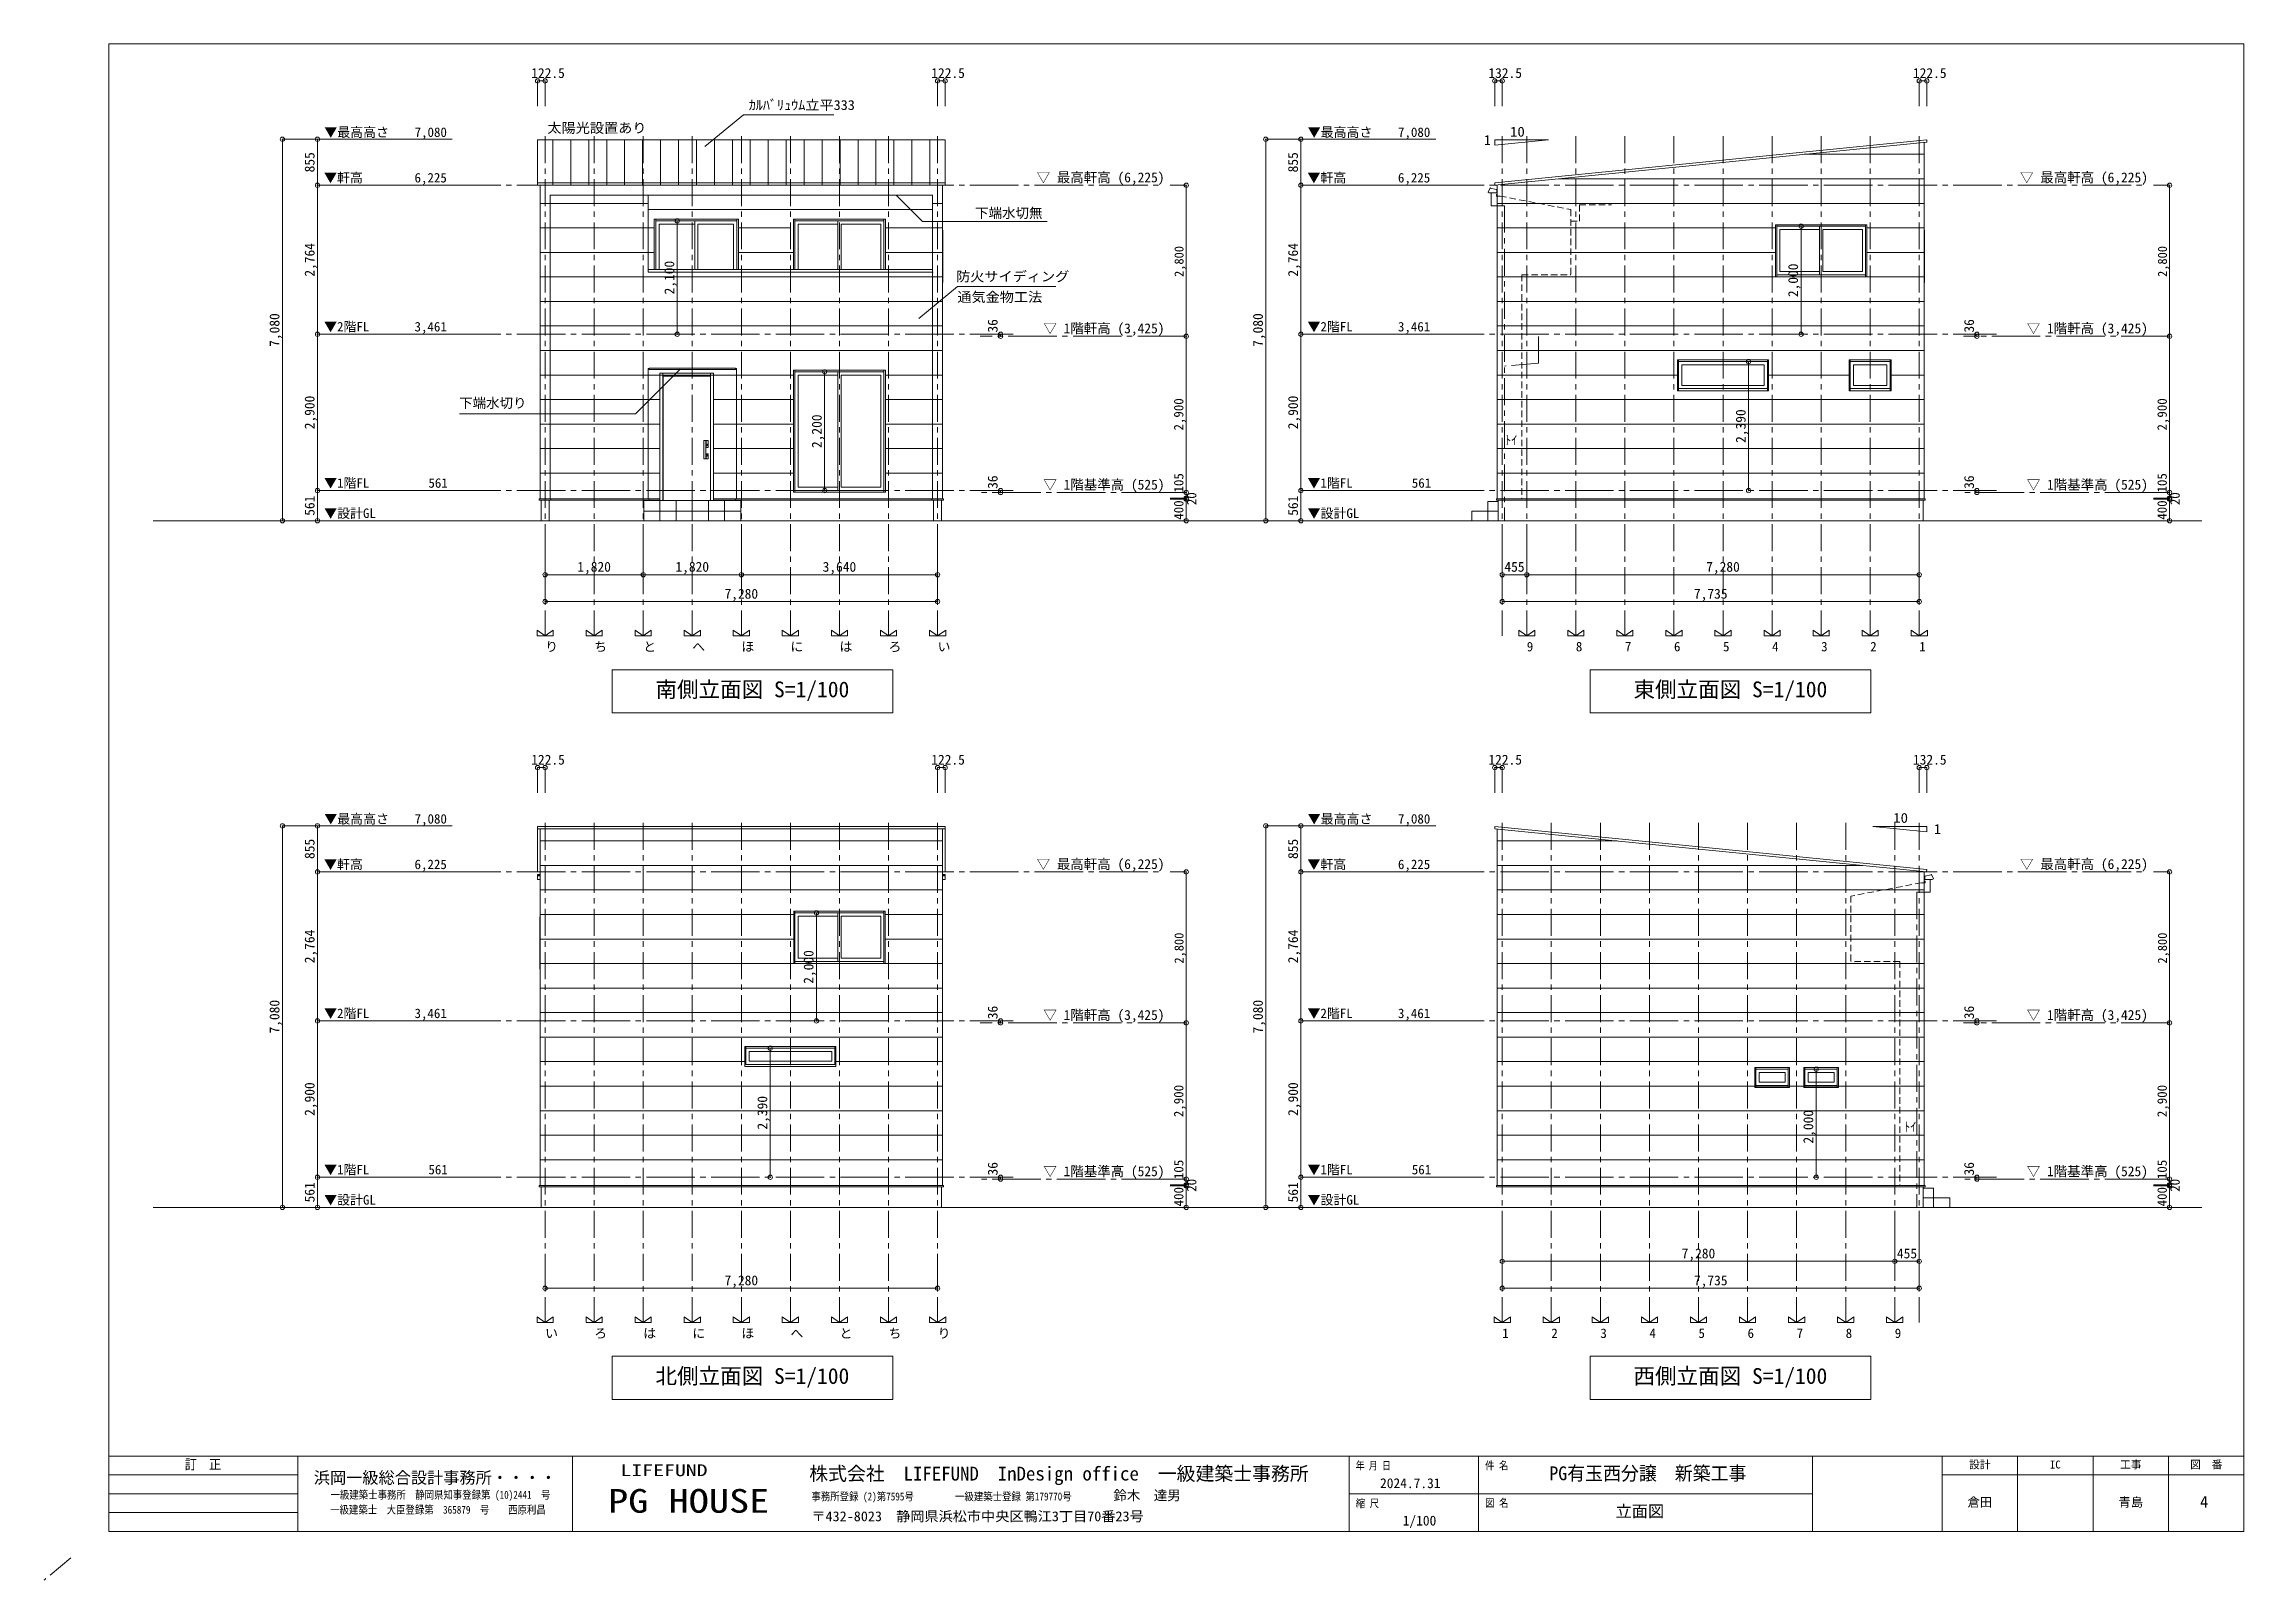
# Model space of a CAD drawing. Units: millimetres on the paper, enlarged 50 times, with parts at 1:100. Extents: x -16792 to 54909, y -26252 to 25759.
# Drawn here: x -9108 to 11294, y -26252 to -12002 of the extents above; entities that cross this region are included whole.
import ezdxf
from ezdxf.enums import TextEntityAlignment as Align

# ---------------------------------------------------------------- set-up
doc = ezdxf.new("R2010")
doc.units = ezdxf.units.MM
doc.header["$LTSCALE"] = 50
doc.header["$PDMODE"] = 32
doc.header["$PDSIZE"] = 40
for name, pattern in [('CHAIN1', [8, 5, -1, 1, -1]), ('CHAIN2', [12, 9, -1, 1, -1]), ('DASHED1', [1.8, 1.2, -0.6])]:
    doc.linetypes.add(name, pattern=pattern)
for name, color, linetype, lineweight in [('4-0_補助線', 1, 'Continuous', 9), ('4-1_通り芯・通り番号', 1, 'CHAIN2', 9), ('4-3_仕上線・樋', 6, 'CHAIN1', 13), ('4-6', 4, 'Continuous', 5), ('4-8_ハッチング', 2, 'Continuous', 5), ('4-A_文字・書き込み', 7, 'Continuous', 13), ('4-E_ソリッド図形', 7, 'Continuous', 13), ('4-F_寸法・方位', 7, 'Continuous', 13), ('F-F_図面枠（共通）', 7, 'Continuous', 13)]:
    doc.layers.add(name, color=color, linetype=linetype, lineweight=lineweight)
doc.styles.add('ＭＳ ゴシック', font='')
doc.styles.get('ＭＳ ゴシック').set_extended_font_data('MS Gothic')

msp = doc.modelspace()

# ---------------------------------------------------------------- texts
at = {"layer": '4-0_補助線', "style": 'ＭＳ ゴシック'}
for s, p in [('り', (-4461.24, -17662.72)), ('ち', (-4006.24, -17662.72)), ('と', (-3551.24, -17662.72)), ('ほ', (-2641.24, -17662.72)), ('に', (-2186.24, -17662.72)), ('は', (-1731.24, -17662.72)), ('へ', (-3096.24, -17662.72)), ('ろ', (-1276.24, -17662.72)), ('い', (-821.24, -17662.72)), ('9', (4642.82, -17662.72)), ('8', (5097.82, -17662.72)), ('7', (5552.82, -17662.72)), ('6', (6007.82, -17662.72)), ('5', (6462.82, -17662.72)), ('4', (6917.82, -17662.72)), ('3', (7372.82, -17662.72)), ('2', (7827.82, -17662.72)), ('1', (8282.82, -17662.72)), ('い', (-4461.24, -24032.72)), ('ろ', (-4006.24, -24032.72)), ('は', (-3551.24, -24032.72)), ('に', (-3096.24, -24032.72)), ('ほ', (-2641.24, -24032.72)), ('へ', (-2186.24, -24032.72)), ('と', (-1731.24, -24032.72)), ('ち', (-1276.24, -24032.72)), ('り', (-821.24, -24032.72)), ('1', (4415.32, -24032.72)), ('2', (4870.32, -24032.72)), ('3', (5325.32, -24032.72)), ('4', (5780.32, -24032.72)), ('5', (6235.32, -24032.72)), ('6', (6690.32, -24032.72)), ('7', (7145.32, -24032.72)), ('8', (7600.32, -24032.72)), ('9', (8055.32, -24032.72))]:
    msp.add_text(s, height=87.98, dxfattribs=at).set_placement(p, align=Align.BOTTOM_LEFT)
at = {"layer": '4-A_文字・書き込み', "style": 'ＭＳ ゴシック'}
for s, width, p in [('ｶﾙﾊﾞﾘｭｳﾑ立平333', 1.05, (-2572.68, -12641.15)), ('太陽光設置あり', 1.05, (-4439.62, -12853.58)), ('10', 1.1, (4487.18, -12888.55)), ('防火サイディング', 1.05, (-650.01, -14231.5)), ('通気金物工法', 1.05, (-638.31, -14422.46)), ('10', 1.1, (8041.09, -19254.45))]:
    msp.add_text(s, height=91.64, dxfattribs=dict(at, width=width)).set_placement(p, align=Align.BOTTOM_LEFT)
for s, height, p in [('1', 91.64, (4246.02, -12966.77)), ('下端水切無', 91.64, (-473.56, -13642.76)), ('下端水切り', 91.64, (-5258.75, -15405.21)), ('ﾄｲ', 84.31, (4441.15, -15743.12)), ('1', 91.64, (8421.18, -19357.79)), ('ﾄｲ', 84.31, (8141.99, -22113.12))]:
    msp.add_text(s, height=height, dxfattribs=at).set_placement(p, align=Align.BOTTOM_LEFT)
at = {"layer": '4-E_ソリッド図形', "style": 'ＭＳ ゴシック'}
for s, p in [('南側立面図 S=1/100', (-3437.84, -18106.38)), ('東側立面図 S=1/100', (5632.03, -18106.38)), ('北側立面図 S=1/100', (-3437.84, -24476.38)), ('西側立面図 S=1/100', (5632.03, -24476.38))]:
    msp.add_text(s, height=146.6, dxfattribs=at).set_placement(p, align=Align.BOTTOM_LEFT)
at = {"layer": '4-F_寸法・方位', "style": 'ＭＳ ゴシック'}
for s, height, p in [('122.5', 91.64, (-4589.99, -12344.4)), ('122.5', 91.64, (-879.99, -12344.4)), ('132.5', 91.64, (4286.57, -12344.4)), ('122.5', 91.64, (8224.07, -12344.4)), ('▼最高高さ', 87.98, (-6508.94, -12890.45)), ('7,080', 87.98, (-5671.16, -12890.45)), ('▼最高高さ', 87.98, (2611.1, -12890.45)), ('7,080', 87.98, (3448.88, -12890.45)), ('▼軒高', 87.98, (-6511.44, -13312.71)), ('6,225', 87.98, (-5672.06, -13312.71)), ('▽ 最高軒高 (6,225)', 91.64, (97.2, -13312.7)), ('▼軒高', 87.98, (2608.6, -13312.71)), ('6,225', 87.98, (3447.98, -13312.71)), ('▽ 最高軒高 (6,225)', 91.64, (9217.24, -13312.7)), ('▼2階FL', 87.98, (-6510.81, -14694.71)), ('3,461', 87.98, (-5672.06, -14694.71)), ('▽ 1階軒高 (3,425)', 91.64, (159.7, -14712.7)), ('▼2階FL', 87.98, (2609.23, -14694.71)), ('3,461', 87.98, (3447.98, -14694.71)), ('▽ 1階軒高 (3,425)', 91.64, (9279.74, -14712.7)), ('▼1階FL', 87.98, (-6510.81, -16144.71)), ('561', 87.98, (-5543.31, -16144.71)), ('▽ 1階基準高 (525)', 91.64, (159.7, -16162.7)), ('▼1階FL', 87.98, (2609.23, -16144.71)), ('561', 87.98, (3576.73, -16144.71)), ('▽ 1階基準高 (525)', 91.64, (9279.74, -16162.7)), ('▼設計GL', 87.98, (-6510.19, -16425.21)), ('▼設計GL', 87.98, (2609.85, -16425.21)), ('1,820', 91.64, (-4162.49, -16925.2)), ('1,820', 91.64, (-3252.49, -16925.2)), ('3,640', 91.64, (-1887.49, -16925.2)), ('455', 91.64, (4435.32, -16925.2)), ('7,280', 91.64, (6306.57, -16925.2)), ('7,280', 91.64, (-2797.49, -17175.2)), ('7,735', 91.64, (6192.82, -17175.2)), ('122.5', 91.64, (-4589.99, -18714.4)), ('122.5', 91.64, (-879.99, -18714.4)), ('122.5', 91.64, (4286.57, -18714.4)), ('132.5', 91.64, (8224.07, -18714.4)), ('▼最高高さ', 87.98, (-6508.94, -19260.45)), ('7,080', 87.98, (-5671.16, -19260.45)), ('▼最高高さ', 87.98, (2611.1, -19260.45)), ('7,080', 87.98, (3448.88, -19260.45)), ('▼軒高', 87.98, (-6511.44, -19682.71)), ('6,225', 87.98, (-5672.06, -19682.71)), ('▽ 最高軒高 (6,225)', 91.64, (97.2, -19682.7)), ('▼軒高', 87.98, (2608.6, -19682.71)), ('6,225', 87.98, (3447.98, -19682.71)), ('▽ 最高軒高 (6,225)', 91.64, (9217.24, -19682.7)), ('▼2階FL', 87.98, (-6510.81, -21064.71)), ('3,461', 87.98, (-5672.06, -21064.71)), ('▽ 1階軒高 (3,425)', 91.64, (159.7, -21082.7)), ('▼2階FL', 87.98, (2609.23, -21064.71)), ('3,461', 87.98, (3447.98, -21064.71)), ('▽ 1階軒高 (3,425)', 91.64, (9279.74, -21082.7)), ('▼1階FL', 87.98, (-6510.81, -22514.71)), ('561', 87.98, (-5543.31, -22514.71)), ('▽ 1階基準高 (525)', 91.64, (159.7, -22532.7)), ('▼1階FL', 87.98, (2609.23, -22514.71)), ('561', 87.98, (3576.73, -22514.71)), ('▽ 1階基準高 (525)', 91.64, (9279.74, -22532.7)), ('▼設計GL', 87.98, (-6510.19, -22795.21)), ('▼設計GL', 87.98, (2609.85, -22795.21)), ('7,280', 91.64, (6079.07, -23295.2)), ('455', 91.64, (8075.32, -23295.2)), ('7,280', 91.64, (-2797.49, -23545.2)), ('7,735', 91.64, (6192.82, -23545.2))]:
    msp.add_text(s, height=height, dxfattribs=at).set_placement(p, align=Align.BOTTOM_LEFT)
for s, height, p in [('855', 91.64, (-6572.06, -13192.71)), ('855', 91.64, (2547.98, -13192.71)), ('2,764', 91.64, (-6572.06, -14159.96)), ('2,764', 91.64, (2547.98, -14159.96)), ('2,100', 91.64, (-3236, -14325.21)), ('2,800', 84.31, (1484.7, -14162.7)), ('2,000', 91.64, (7186.06, -14350.2)), ('2,800', 84.31, (10604.74, -14162.7)), ('7,080', 91.64, (-6897.56, -14811.46)), ('36', 91.64, (-237.34, -14679.02)), ('7,080', 91.64, (2222.48, -14811.46)), ('36', 91.64, (8817.65, -14679.02)), ('2,900', 91.64, (-6572.06, -15575.96)), ('2,900', 87.98, (1484.7, -15587.7)), ('2,900', 91.64, (2547.98, -15575.96)), ('2,900', 87.98, (10604.74, -15587.7)), ('2,200', 91.64, (-1868.63, -15750.2)), ('2,390', 91.64, (6700.3, -15702.71)), ('36', 91.64, (-237.34, -16129.02)), ('105', 87.98, (1484.7, -16162.7)), ('36', 91.64, (8817.65, -16129.02)), ('105', 87.98, (10604.74, -16162.7)), ('561', 91.64, (-6572.06, -16378.71)), ('400', 87.98, (1484.7, -16415.2)), ('20', 87.98, (1604.7, -16280.2)), ('561', 91.64, (2547.98, -16378.71)), ('400', 87.98, (10604.74, -16415.2)), ('20', 87.98, (10724.74, -16280.2)), ('855', 91.64, (-6572.06, -19562.71)), ('855', 91.64, (2547.98, -19562.71)), ('2,764', 91.64, (-6572.06, -20529.96)), ('2,800', 84.31, (1484.7, -20532.7)), ('2,764', 91.64, (2547.98, -20529.96)), ('2,800', 84.31, (10604.74, -20532.7)), ('2,000', 91.64, (-1944.86, -20720.2)), ('7,080', 91.64, (-6897.56, -21181.46)), ('36', 91.64, (-237.34, -21049.02)), ('7,080', 91.64, (2222.48, -21181.46)), ('36', 91.64, (8817.65, -21049.02)), ('2,900', 91.64, (-6572.06, -21945.96)), ('2,390', 91.64, (-2373.59, -22072.71)), ('2,900', 87.98, (1484.7, -21957.7)), ('2,900', 91.64, (2547.98, -21945.96)), ('2,900', 87.98, (10604.74, -21957.7)), ('2,000', 91.64, (7326.67, -22202.32)), ('36', 91.64, (-237.34, -22499.02)), ('105', 87.98, (1484.7, -22532.7)), ('36', 91.64, (8817.65, -22499.02)), ('105', 87.98, (10604.74, -22532.7)), ('561', 91.64, (-6572.06, -22748.71)), ('400', 87.98, (1484.7, -22785.2)), ('20', 87.98, (1604.7, -22650.2)), ('561', 91.64, (2547.98, -22748.71)), ('400', 87.98, (10604.74, -22785.2)), ('20', 87.98, (10724.74, -22650.2))]:
    msp.add_text(s, height=height, rotation=90, dxfattribs=at).set_placement(p, align=Align.BOTTOM_LEFT)
at = {"layer": 'F-F_図面枠（共通）', "style": 'ＭＳ ゴシック'}
for s, height, width, p in [('訂\u3000正', 91.64, 0.9, (-7803.24, -25251.67)), ('LIFEFUND', 110, 1.35, (-3762.46, -25320.94)), ('年 月 日', 73.31, 0.8, (3056.48, -25249.03)), ('件 名', 73.31, 0.85, (4256.48, -25249.03)), ('PG有玉西分譲\u3000新築工事', 128.3, 0.95, (4851.71, -25364.17)), ('一級建築士事務所\u3000静岡県知事登録第 (10)2441\u3000号', 73.31, 0.85, (-6451.09, -25519.71)), ('PG HOUSE', 219.9, 1.25, (-3877.53, -25693.5)), ('事務所登録 (2)第7595号', 73.31, 0.85, (-1991.44, -25535.43)), ('一級建築士登録 第179770号', 73.31, 0.85, (-659.58, -25535.43)), ('縮 尺', 73.31, 0.85, (3056.48, -25599.03)), ('図 名', 73.31, 0.85, (4256.83, -25595.79)), ('一級建築士\u3000大臣登録第\u3000365879\u3000号\u3000\u3000西原利昌', 73.31, 0.85, (-6454.47, -25658.3)), ('〒432-8023\u3000静岡県浜松市中央区鴨江3丁目70番23号', 91.64, 1.05, (-1991.75, -25733.79))]:
    msp.add_text(s, height=height, dxfattribs=dict(at, width=width)).set_placement(p, align=Align.BOTTOM_LEFT)
for s, height, p in [('浜岡一級総合設計事務所・・・・', 110, (-6606.11, -25389.96)), ('株式会社\u3000LIFEFUND\u3000InDesign office\u3000一級建築士事務所', 128.3, (-2011.9, -25366.96)), ('設計', 73.31, (8744.26, -25239.17)), ('IC', 73.31, (9494.26, -25239.17)), ('工事', 73.31, (10144.26, -25239.17)), ('図\u3000番', 73.31, (10794.26, -25239.17)), ('鈴木\u3000達男', 91.64, (808.92, -25539.04)), ('倉田', 84.31, (8729.26, -25596.67)), ('青島', 84.31, (10129.26, -25596.67)), ('1/100', 91.64, (3492.1, -25773.6))]:
    msp.add_text(s, height=height, dxfattribs=at).set_placement(p, align=Align.BOTTOM_LEFT)
at = {"layer": 'F-F_図面枠（共通）', "color": 3, "style": 'ＭＳ ゴシック'}
for s, height, p in [('2024.7.31', 91.64, (3281.76, -25426.67)), ('4', 110, (10886.56, -25614.17)), ('立面図', 110, (5466.71, -25701.67))]:
    msp.add_text(s, height=height, dxfattribs=at).set_placement(p, align=Align.BOTTOM_LEFT)

# ---------------------------------------------------------------- linework, layer by layer
at = {"layer": '4-0_補助線', "linetype": 'CHAIN1'}
for p, q in [((-4461.24, -12856.27), (-4461.24, -17492.72)), ((-4006.24, -12856.27), (-4006.24, -17492.72)), ((-3551.24, -12856.27), (-3551.24, -17492.72)), ((-3096.24, -12856.27), (-3096.24, -17492.72)), ((-2641.24, -12856.27), (-2641.24, -17492.72)), ((-2186.24, -12856.27), (-2186.24, -17492.72)), ((-1731.24, -12856.27), (-1731.24, -17492.72)), ((-1276.24, -12856.27), (-1276.24, -17492.72)), ((-821.24, -12856.27), (-821.24, -17492.72)), ((4415.32, -12856.27), (4415.32, -17492.72)), ((4642.82, -12856.27), (4642.82, -17492.72)), ((5097.82, -12856.27), (5097.82, -17492.72)), ((5552.82, -12856.27), (5552.82, -17492.72)), ((6007.82, -12856.27), (6007.82, -17492.72)), ((6462.82, -12856.27), (6462.82, -17492.72)), ((6917.82, -12856.27), (6917.82, -17492.72)), ((7372.82, -12856.27), (7372.82, -17492.72)), ((7827.82, -12856.27), (7827.82, -17492.72)), ((8282.82, -12856.27), (8282.82, -17492.72)), ((-4461.24, -19226.27), (-4461.24, -23862.72)), ((-4006.24, -19226.27), (-4006.24, -23862.72)), ((-3551.24, -19226.27), (-3551.24, -23862.72)), ((-3096.24, -19226.27), (-3096.24, -23862.72)), ((-2641.24, -19226.27), (-2641.24, -23862.72)), ((-2186.24, -19226.27), (-2186.24, -23862.72)), ((-1731.24, -19226.27), (-1731.24, -23862.72)), ((-1276.24, -19226.27), (-1276.24, -23862.72)), ((-821.24, -19226.27), (-821.24, -23862.72)), ((4415.32, -19226.27), (4415.32, -23862.72)), ((4870.32, -19226.27), (4870.32, -23862.72)), ((5325.32, -19226.27), (5325.32, -23862.72)), ((5780.32, -19226.27), (5780.32, -23862.72)), ((6235.32, -19226.27), (6235.32, -23862.72)), ((6690.32, -19226.27), (6690.32, -23862.72)), ((7145.32, -19226.27), (7145.32, -23862.72)), ((7600.32, -19226.27), (7600.32, -23862.72)), ((8055.32, -19226.27), (8055.32, -23862.72)), ((8282.82, -19226.27), (8282.82, -23862.72))]:
    msp.add_line(p, q, dxfattribs=at)
at = {"layer": '4-0_補助線'}
for p, q in [((-4461.24, -17492.72), (-4536.24, -17492.72)), ((-4006.24, -17492.72), (-4081.24, -17492.72)), ((-3551.24, -17492.72), (-3626.24, -17492.72)), ((-3096.24, -17492.72), (-3171.24, -17492.72)), ((-2641.24, -17492.72), (-2716.24, -17492.72)), ((-2186.24, -17492.72), (-2261.24, -17492.72)), ((-1731.24, -17492.72), (-1806.24, -17492.72)), ((-1276.24, -17492.72), (-1351.24, -17492.72)), ((-821.24, -17492.72), (-896.24, -17492.72)), ((4642.82, -17492.72), (4567.82, -17492.72)), ((5097.82, -17492.72), (5022.82, -17492.72)), ((5552.82, -17492.72), (5477.82, -17492.72)), ((6007.82, -17492.72), (5932.82, -17492.72)), ((6462.82, -17492.72), (6387.82, -17492.72)), ((6917.82, -17492.72), (6842.82, -17492.72)), ((7372.82, -17492.72), (7297.82, -17492.72)), ((7827.82, -17492.72), (7752.82, -17492.72)), ((8282.82, -17492.72), (8207.82, -17492.72)), ((-4461.24, -23862.72), (-4536.24, -23862.72)), ((-4006.24, -23862.72), (-4081.24, -23862.72)), ((-3551.24, -23862.72), (-3626.24, -23862.72)), ((-3096.24, -23862.72), (-3171.24, -23862.72)), ((-2641.24, -23862.72), (-2716.24, -23862.72)), ((-2186.24, -23862.72), (-2261.24, -23862.72)), ((-1731.24, -23862.72), (-1806.24, -23862.72)), ((-1276.24, -23862.72), (-1351.24, -23862.72)), ((-821.24, -23862.72), (-896.24, -23862.72)), ((4415.32, -23862.72), (4340.32, -23862.72)), ((4340.32, -23862.72), (4468.51, -23862.72)), ((4468.51, -23862.72), (4490.32, -23862.72)), ((4870.32, -23862.72), (4795.32, -23862.72)), ((5325.32, -23862.72), (5250.32, -23862.72)), ((5780.32, -23862.72), (5705.32, -23862.72)), ((6235.32, -23862.72), (6160.32, -23862.72)), ((6690.32, -23862.72), (6615.32, -23862.72)), ((7145.32, -23862.72), (7070.32, -23862.72)), ((7600.32, -23862.72), (7525.32, -23862.72)), ((8055.32, -23862.72), (7980.32, -23862.72))]:
    msp.add_line(p, q, dxfattribs=at)
for points in [[(-4536.24, -17492.72), (-4386.24, -17492.72), (-4386.24, -17439.69), (-4461.24, -17492.72), (-4536.24, -17439.69)], [(-4081.24, -17492.72), (-3931.24, -17492.72), (-3931.24, -17439.69), (-4006.24, -17492.72), (-4081.24, -17439.69)], [(-3626.24, -17492.72), (-3476.24, -17492.72), (-3476.24, -17439.69), (-3551.24, -17492.72), (-3626.24, -17439.69)], [(-3171.24, -17492.72), (-3021.24, -17492.72), (-3021.24, -17439.69), (-3096.24, -17492.72), (-3171.24, -17439.69)], [(-2716.24, -17492.72), (-2566.24, -17492.72), (-2566.24, -17439.69), (-2641.24, -17492.72), (-2716.24, -17439.69)], [(-2261.24, -17492.72), (-2111.24, -17492.72), (-2111.24, -17439.69), (-2186.24, -17492.72), (-2261.24, -17439.69)], [(-1806.24, -17492.72), (-1656.24, -17492.72), (-1656.24, -17439.69), (-1731.24, -17492.72), (-1806.24, -17439.69)], [(-1351.24, -17492.72), (-1201.24, -17492.72), (-1201.24, -17439.69), (-1276.24, -17492.72), (-1351.24, -17439.69)], [(-896.24, -17492.72), (-746.24, -17492.72), (-746.24, -17439.69), (-821.24, -17492.72), (-896.24, -17439.69)], [(4567.82, -17492.72), (4717.82, -17492.72), (4717.82, -17439.69), (4642.82, -17492.72), (4567.82, -17439.69)], [(5022.82, -17492.72), (5172.82, -17492.72), (5172.82, -17439.69), (5097.82, -17492.72), (5022.82, -17439.69)], [(5477.82, -17492.72), (5627.82, -17492.72), (5627.82, -17439.69), (5552.82, -17492.72), (5477.82, -17439.69)], [(5932.82, -17492.72), (6082.82, -17492.72), (6082.82, -17439.69), (6007.82, -17492.72), (5932.82, -17439.69)], [(6387.82, -17492.72), (6537.82, -17492.72), (6537.82, -17439.69), (6462.82, -17492.72), (6387.82, -17439.69)], [(6842.82, -17492.72), (6992.82, -17492.72), (6992.82, -17439.69), (6917.82, -17492.72), (6842.82, -17439.69)], [(7297.82, -17492.72), (7447.82, -17492.72), (7447.82, -17439.69), (7372.82, -17492.72), (7297.82, -17439.69)], [(7752.82, -17492.72), (7902.82, -17492.72), (7902.82, -17439.69), (7827.82, -17492.72), (7752.82, -17439.69)], [(8207.82, -17492.72), (8357.82, -17492.72), (8357.82, -17439.69), (8282.82, -17492.72), (8207.82, -17439.69)], [(-4536.24, -23862.72), (-4386.24, -23862.72), (-4386.24, -23809.69), (-4461.24, -23862.72), (-4536.24, -23809.69)], [(-4081.24, -23862.72), (-3931.24, -23862.72), (-3931.24, -23809.69), (-4006.24, -23862.72), (-4081.24, -23809.69)], [(-3626.24, -23862.72), (-3476.24, -23862.72), (-3476.24, -23809.69), (-3551.24, -23862.72), (-3626.24, -23809.69)], [(-3171.24, -23862.72), (-3021.24, -23862.72), (-3021.24, -23809.69), (-3096.24, -23862.72), (-3171.24, -23809.69)], [(-2716.24, -23862.72), (-2566.24, -23862.72), (-2566.24, -23809.69), (-2641.24, -23862.72), (-2716.24, -23809.69)], [(-2261.24, -23862.72), (-2111.24, -23862.72), (-2111.24, -23809.69), (-2186.24, -23862.72), (-2261.24, -23809.69)], [(-1806.24, -23862.72), (-1656.24, -23862.72), (-1656.24, -23809.69), (-1731.24, -23862.72), (-1806.24, -23809.69)], [(-1351.24, -23862.72), (-1201.24, -23862.72), (-1201.24, -23809.69), (-1276.24, -23862.72), (-1351.24, -23809.69)], [(-896.24, -23862.72), (-746.24, -23862.72), (-746.24, -23809.69), (-821.24, -23862.72), (-896.24, -23809.69)], [(4795.32, -23862.72), (4945.32, -23862.72), (4945.32, -23809.69), (4870.32, -23862.72), (4795.32, -23809.69)], [(5250.32, -23862.72), (5400.32, -23862.72), (5400.32, -23809.69), (5325.32, -23862.72), (5250.32, -23809.69)], [(5705.32, -23862.72), (5855.32, -23862.72), (5855.32, -23809.69), (5780.32, -23862.72), (5705.32, -23809.69)], [(6160.32, -23862.72), (6310.32, -23862.72), (6310.32, -23809.69), (6235.32, -23862.72), (6160.32, -23809.69)], [(6615.32, -23862.72), (6765.32, -23862.72), (6765.32, -23809.69), (6690.32, -23862.72), (6615.32, -23809.69)], [(7070.32, -23862.72), (7220.32, -23862.72), (7220.32, -23809.69), (7145.32, -23862.72), (7070.32, -23809.69)], [(7525.32, -23862.72), (7675.32, -23862.72), (7675.32, -23809.69), (7600.32, -23862.72), (7525.32, -23809.69)], [(7980.32, -23862.72), (8130.32, -23862.72), (8130.32, -23809.69), (8055.32, -23862.72), (7980.32, -23809.69)]]:
    msp.add_lwpolyline(points, close=True, dxfattribs=at)
msp.add_lwpolyline([(4490.32, -23862.72), (4490.32, -23809.69), (4415.32, -23862.72), (4340.32, -23809.69), (4340.32, -23862.72)], dxfattribs=at)
at = {"layer": '4-1_通り芯・通り番号'}
for p, q in [((-5322.06, -13312.71), (1256.38, -13312.71)), ((3797.98, -13312.71), (10376.42, -13312.71)), ((-5322.06, -14694.71), (-121.54, -14694.71)), ((1484.7, -14712.7), (-427.57, -14712.7)), ((3797.98, -14694.71), (8998.5, -14694.71)), ((10604.74, -14712.7), (8692.47, -14712.7)), ((-5322.06, -16144.71), (-121.54, -16144.71)), ((1334.7, -16162.7), (-427.57, -16162.7)), ((3797.98, -16144.71), (8998.5, -16144.71)), ((10454.74, -16162.7), (8692.47, -16162.7)), ((-5322.06, -19682.71), (1256.38, -19682.71)), ((3797.98, -19682.71), (10376.42, -19682.71)), ((-5322.06, -21064.71), (-121.54, -21064.71)), ((1484.7, -21082.7), (-427.57, -21082.7)), ((3797.98, -21064.71), (8998.5, -21064.71)), ((10604.74, -21082.7), (8692.47, -21082.7)), ((-5322.06, -22514.71), (-121.54, -22514.71)), ((1334.7, -22532.7), (-427.57, -22532.7)), ((3797.98, -22514.71), (8998.5, -22514.71)), ((10454.74, -22532.7), (8692.47, -22532.7))]:
    msp.add_line(p, q, dxfattribs=at)
at = {"layer": '4-3_仕上線・樋'}
for p, q in [((8384.54, -19755.78), (8384.54, -19871.75)), ((8261.47, -19871.75), (8261.47, -22795.2)), ((8384.54, -19871.75), (8261.47, -19871.75))]:
    msp.add_line(p, q, dxfattribs=at)
for points in [[(4313.6, -13385.78), (4313.6, -13501.75), (4436.67, -13501.75), (4436.67, -16425.2)], [(4751.17, -14715.79), (4751.17, -14964.22), (4436.67, -14990.15)]]:
    msp.add_lwpolyline(points, dxfattribs=at)
at = {"layer": '4-6'}
msp.add_line((-3504.99, -13537.49), (-872.34, -13537.49), dxfattribs=at)
at = {"layer": '4-8_ハッチング'}
for p, q in [((-4389.49, -12890.45), (-4389.49, -13312.1)), ((-4222.99, -12890.45), (-4222.99, -13312.1)), ((-4056.49, -12890.45), (-4056.49, -13312.1)), ((-3889.99, -12890.45), (-3889.99, -13312.1)), ((-3723.49, -12890.45), (-3723.49, -13312.1)), ((-3556.99, -12890.45), (-3556.99, -13312.1)), ((-3390.49, -12890.45), (-3390.49, -13312.1)), ((-3223.99, -12890.45), (-3223.99, -13312.1)), ((-3057.49, -12890.45), (-3057.49, -13312.1)), ((-2890.99, -12890.45), (-2890.99, -13312.1)), ((-2724.49, -12890.45), (-2724.49, -13312.1)), ((-2557.99, -12890.45), (-2557.99, -13312.1)), ((-2391.49, -12890.45), (-2391.49, -13312.1)), ((-2224.99, -12890.45), (-2224.99, -13312.1)), ((-2058.49, -12890.45), (-2058.49, -13312.1)), ((-1891.99, -12890.45), (-1891.99, -13312.1)), ((-1725.49, -12890.45), (-1725.49, -13312.1)), ((-1558.99, -12890.45), (-1558.99, -13312.1)), ((-1392.49, -12890.45), (-1392.49, -13312.1)), ((-1225.99, -12890.45), (-1225.99, -13312.1)), ((-1059.49, -12890.45), (-1059.49, -13312.1)), ((-892.99, -12890.45), (-892.99, -13312.1)), ((7216.32, -13025.2), (8329.06, -13025.2)), ((4941.32, -13252.7), (8329.06, -13252.7)), ((-4507.49, -13480.2), (-3504.99, -13480.2)), ((-867.49, -13480.2), (-774.99, -13480.2)), ((4369.07, -13480.2), (8329.06, -13480.2)), ((-4507.49, -13707.7), (-3448.74, -13707.7)), ((-2668.74, -13707.7), (-2186.24, -13707.7)), ((-1303.74, -13707.7), (-774.99, -13707.7)), ((4369.07, -13707.7), (6950.32, -13707.7)), ((7795.32, -13707.7), (8329.06, -13707.7)), ((-4507.49, -13935.2), (-3448.74, -13935.2)), ((-2668.74, -13935.2), (-2158.74, -13935.2)), ((-1303.74, -13935.2), (-774.99, -13935.2)), ((4369.07, -13935.2), (6950.32, -13935.2)), ((7795.32, -13935.2), (8329.06, -13935.2)), ((-4507.49, -14162.7), (-774.99, -14162.7)), ((4369.07, -14162.7), (6950.32, -14162.7)), ((7795.32, -14162.7), (8329.06, -14162.7)), ((-4507.49, -14390.2), (-774.99, -14390.2)), ((4369.07, -14390.2), (8329.06, -14390.2)), ((-4507.49, -14617.7), (-774.99, -14617.7)), ((4369.07, -14617.7), (8329.06, -14617.7)), ((-4507.49, -14845.2), (-774.99, -14845.2)), ((4369.07, -14845.2), (8329.06, -14845.2)), ((-4507.49, -15072.7), (-2158.74, -15072.7)), ((-1303.74, -15072.7), (-774.99, -15072.7)), ((4369.07, -15072.7), (6040.32, -15072.7)), ((6885.32, -15072.7), (7632.82, -15072.7)), ((8022.81, -15072.7), (8329.06, -15072.7)), ((-4507.49, -15300.2), (-3396.74, -15300.2)), ((-2900.74, -15300.2), (-2158.74, -15300.2)), ((-1303.74, -15300.2), (-774.99, -15300.2)), ((4369.07, -15300.2), (8329.06, -15300.2)), ((-4507.49, -15527.7), (-3396.74, -15527.7)), ((-2900.74, -15527.7), (-2158.74, -15527.7)), ((-1303.74, -15527.7), (-774.99, -15527.7)), ((4369.07, -15527.7), (8329.06, -15527.7)), ((-4507.49, -15755.2), (-3396.74, -15755.2)), ((-2900.74, -15755.2), (-2158.74, -15755.2)), ((-1303.74, -15755.2), (-774.99, -15755.2)), ((4369.07, -15755.2), (8329.06, -15755.2)), ((-4507.49, -15982.7), (-3396.74, -15982.7)), ((-2900.74, -15982.7), (-2158.74, -15982.7)), ((-1303.74, -15982.7), (-774.99, -15982.7)), ((4369.07, -15982.7), (8329.06, -15982.7)), ((-3396.24, -16238.2), (-3396.24, -16425.2)), ((-3246.24, -16238.2), (-3246.24, -16425.2)), ((-3096.24, -16238.2), (-3096.24, -16425.2)), ((-2946.24, -16238.2), (-2946.24, -16425.2)), ((-2796.24, -16238.2), (-2796.24, -16425.2)), ((4282.82, -16335.2), (4377.82, -16335.2)), ((4282.82, -16335.2), (4282.82, -16425.2)), ((-774.99, -19395.2), (-4507.49, -19395.2)), ((4369.06, -19395.2), (5481.82, -19395.2)), ((-774.99, -19622.7), (-4507.49, -19622.7)), ((4369.06, -19622.7), (7756.81, -19622.7)), ((-774.99, -19850.2), (-4507.49, -19850.2)), ((4369.07, -19850.2), (8329.06, -19850.2)), ((-2153.74, -20077.7), (-4507.49, -20077.7)), ((-774.99, -20077.7), (-1308.74, -20077.7)), ((4369.07, -20077.7), (8329.06, -20077.7)), ((-2153.74, -20305.2), (-4507.49, -20305.2)), ((-774.99, -20305.2), (-1308.74, -20305.2)), ((4369.07, -20305.2), (8329.06, -20305.2)), ((-2153.74, -20532.7), (-4507.49, -20532.7)), ((-774.99, -20532.7), (-1308.74, -20532.7)), ((4369.07, -20532.7), (8329.06, -20532.7)), ((-774.99, -20760.2), (-4507.49, -20760.2)), ((4369.07, -20760.2), (8329.06, -20760.2)), ((-774.99, -20987.7), (-4507.49, -20987.7)), ((4369.07, -20987.7), (8329.06, -20987.7)), ((-774.99, -21215.2), (-4507.49, -21215.2)), ((4369.07, -21215.2), (8329.06, -21215.2)), ((-2608.74, -21442.7), (-4507.49, -21442.7)), ((-774.99, -21442.7), (-1763.74, -21442.7)), ((4369.07, -21442.7), (8329.06, -21442.7)), ((-774.99, -21670.2), (-4507.49, -21670.2)), ((4369.07, -21670.2), (8329.06, -21670.2)), ((-774.99, -21897.7), (-4507.49, -21897.7)), ((4369.07, -21897.7), (8329.06, -21897.7)), ((-774.99, -22125.2), (-4507.49, -22125.2)), ((4369.07, -22125.2), (8329.06, -22125.2)), ((-774.99, -22352.7), (-4507.49, -22352.7)), ((4369.07, -22352.7), (8329.06, -22352.7)), ((8415.32, -22705.2), (8320.32, -22705.2)), ((8415.32, -22705.2), (8415.32, -22795.2))]:
    msp.add_line(p, q, dxfattribs=at)
at = {"layer": '4-A_文字・書き込み'}
for p, q in [((-4531.24, -12577.85), (-4531.24, -12344.4)), ((-4461.24, -12577.85), (-4461.24, -12344.4)), ((-821.24, -12577.85), (-821.24, -12344.4)), ((-751.24, -12577.85), (-751.24, -12344.4)), ((4345.32, -12577.85), (4345.32, -12344.4)), ((4415.32, -12577.85), (4415.32, -12344.4)), ((8282.82, -12577.85), (8282.82, -12344.4)), ((8352.82, -12577.85), (8352.82, -12344.4)), ((-4531.24, -18947.85), (-4531.24, -18714.4)), ((-4461.24, -18947.85), (-4461.24, -18714.4)), ((-821.24, -18947.85), (-821.24, -18714.4)), ((-751.24, -18947.85), (-751.24, -18714.4)), ((4345.32, -18947.85), (4345.32, -18714.4)), ((4415.32, -18947.85), (4415.32, -18714.4)), ((8282.82, -18947.85), (8282.82, -18714.4)), ((8352.82, -18947.85), (8352.82, -18714.4))]:
    msp.add_line(p, q, dxfattribs=at)
at = {"layer": '4-E_ソリッド図形'}
for p, q in [((-3837.84, -24176.38), (-1237.84, -24176.38)), ((-3837.84, -24576.38), (-3837.84, -24176.38)), ((-1237.84, -24176.38), (-1237.84, -24576.38)), ((5232.03, -24576.38), (5232.03, -24176.38)), ((-1237.84, -24576.38), (-3837.84, -24576.38)), ((7832.03, -24576.38), (5232.03, -24576.38))]:
    msp.add_line(p, q, dxfattribs=at)
for points in [[(-3837.84, -17806.38), (-1237.84, -17806.38), (-1237.84, -18206.38), (-3837.84, -18206.38)], [(5232.03, -17806.38), (7832.03, -17806.38), (7832.03, -18206.38), (5232.03, -18206.38)]]:
    msp.add_lwpolyline(points, close=True, dxfattribs=at)
msp.add_lwpolyline([(5232.03, -24176.38), (7832.03, -24176.38), (7832.03, -24576.38)], dxfattribs=at)
at = {"layer": '4-F_寸法・方位'}
for p, q in [((-4461.24, -12344.4), (-4531.24, -12344.4)), ((-751.24, -12344.4), (-821.24, -12344.4)), ((4415.32, -12344.4), (4345.32, -12344.4)), ((8352.82, -12344.4), (8282.82, -12344.4)), ((-2979.95, -12953.43), (-2621.09, -12657.53)), ((-2621.09, -12657.53), (-1784.82, -12657.53)), ((-6897.56, -12885.21), (-5322.06, -12885.21)), ((-6897.56, -12885.21), (-6897.56, -16425.21)), ((-6572.06, -13312.71), (-6572.06, -12885.21)), ((2222.48, -12885.21), (3797.98, -12885.21)), ((2222.48, -12885.21), (2222.48, -16425.21)), ((2547.98, -13312.71), (2547.98, -12885.21)), ((-6572.06, -13312.71), (-5322.06, -13312.71)), ((-6572.06, -13312.71), (-5322.06, -13312.71)), ((-6572.06, -13312.71), (-6572.06, -14694.71)), ((1334.7, -13312.7), (1484.7, -13312.7)), ((1484.7, -14712.7), (1484.7, -13312.7)), ((2547.98, -13312.71), (3797.98, -13312.71)), ((2547.98, -13312.71), (3797.98, -13312.71)), ((2547.98, -13312.71), (2547.98, -14694.71)), ((4369.07, -13412.7), (4395.22, -13412.7)), ((10454.74, -13312.7), (10604.74, -13312.7)), ((10604.74, -14712.7), (10604.74, -13312.7)), ((-3448.74, -13628.2), (-2668.74, -13628.2)), ((-3448.74, -13628.2), (-3448.74, -14093.2)), ((-3433.74, -14093.2), (-3433.74, -13628.2)), ((-2683.74, -13643.2), (-3433.74, -13643.2)), ((-3236, -13643.2), (-3236, -14694.71)), ((-3073.49, -13643.2), (-3073.49, -14093.2)), ((-2683.74, -13628.2), (-2683.74, -14093.2)), ((-2668.74, -14093.2), (-2668.74, -13628.2)), ((-1303.74, -13628.2), (-2158.74, -13628.2)), ((-2158.74, -13628.2), (-2158.74, -14093.2)), ((-2143.74, -14093.2), (-2143.74, -13628.2)), ((-2143.74, -13643.2), (-1318.74, -13643.2)), ((-1745.99, -13643.2), (-1745.99, -14093.2)), ((-1318.74, -13628.2), (-1318.74, -14093.2)), ((-1303.74, -14093.2), (-1303.74, -13628.2)), ((-3073.49, -13672.7), (-3404.24, -13672.7)), ((-3404.24, -13672.7), (-3404.24, -14093.2)), ((-2713.24, -13672.7), (-3043.99, -13672.7)), ((-3043.99, -13672.7), (-3043.99, -14093.2)), ((-2713.24, -14093.2), (-2713.24, -13672.7)), ((-2114.24, -13672.7), (-1745.99, -13672.7)), ((-2114.24, -13672.7), (-2114.24, -14093.2)), ((-1348.24, -13672.7), (-1716.49, -13672.7)), ((-1716.49, -14093.2), (-1716.49, -13672.7)), ((-1348.24, -14093.2), (-1348.24, -13672.7)), ((7795.32, -13678.2), (6950.32, -13678.2)), ((6950.32, -13678.2), (6950.32, -14163.2)), ((6960.32, -14163.2), (6960.32, -13678.2)), ((6960.32, -13693.2), (7785.31, -13693.2)), ((7358.07, -13722.71), (6989.82, -13722.71)), ((6989.82, -13722.71), (6989.82, -14113.7)), ((7186.06, -13693.2), (7186.06, -14694.71)), ((7358.07, -13693.2), (7358.07, -14143.2)), ((7387.56, -13722.71), (7755.82, -13722.71)), ((7387.56, -14113.7), (7387.56, -13722.71)), ((7755.82, -14113.7), (7755.82, -13722.71)), ((7785.31, -13678.2), (7785.31, -14163.2)), ((7795.32, -14163.2), (7795.32, -13678.2)), ((-995.82, -14548.83), (-636.96, -14252.93)), ((-636.96, -14252.93), (274.77, -14252.93)), ((6950.32, -14163.2), (7795.32, -14163.2)), ((7785.31, -14143.2), (6960.32, -14143.2)), ((6989.82, -14113.7), (7358.07, -14113.7)), ((7387.56, -14113.7), (7755.82, -14113.7)), ((-6572.06, -14694.71), (-5322.06, -14694.71)), ((-6572.06, -14694.71), (-5322.06, -14694.71)), ((-6572.06, -14694.71), (-6572.06, -16144.71)), ((-237.34, -14694.71), (-237.34, -14712.7)), ((1334.7, -14712.7), (1484.7, -14712.7)), ((1484.7, -14712.7), (1334.7, -14712.7)), ((1484.7, -16162.7), (1484.7, -14712.7)), ((2547.98, -14694.71), (3797.98, -14694.71)), ((2547.98, -14694.71), (3797.98, -14694.71)), ((2547.98, -14694.71), (2547.98, -16144.71)), ((8817.65, -14694.71), (8817.65, -14712.7)), ((10454.74, -14712.7), (10604.74, -14712.7)), ((10604.74, -14712.7), (10454.74, -14712.7)), ((10604.74, -16162.7), (10604.74, -14712.7)), ((-3209.81, -15017.48), (-3623.68, -15431.35)), ((-3396.74, -15054.2), (-3396.74, -16220.21)), ((-3396.74, -15054.2), (-2900.74, -15054.2)), ((-3369.24, -16238.2), (-3369.24, -15054.2)), ((-3369.24, -15084.2), (-2928.24, -15084.2)), ((-3366.74, -15084.2), (-3366.74, -16238.2)), ((-2928.24, -16238.2), (-2928.24, -15054.2)), ((-2900.74, -15054.2), (-2900.74, -16238.2)), ((-1303.74, -15028.2), (-2158.74, -15028.2)), ((-2158.74, -15028.2), (-2158.74, -16158.2)), ((-2143.74, -16158.2), (-2143.74, -15028.2)), ((-1318.74, -15043.2), (-2143.74, -15043.2)), ((-1745.99, -15072.71), (-2114.24, -15072.71)), ((-2114.24, -15072.71), (-2114.24, -16113.71)), ((-1868.63, -15043.2), (-1868.63, -16144.71)), ((-1745.99, -15043.2), (-1745.99, -16143.2)), ((-1348.24, -15072.71), (-1716.49, -15072.71)), ((-1716.49, -16113.71), (-1716.49, -15072.71)), ((-1348.24, -16113.71), (-1348.24, -15072.71)), ((-1318.74, -15028.2), (-1318.74, -16158.2)), ((-1303.74, -16158.2), (-1303.74, -15028.2)), ((6885.32, -14933.2), (6040.32, -14933.2)), ((6040.32, -15218.21), (6040.32, -14933.2)), ((6050.31, -15218.21), (6050.31, -14933.2)), ((6875.32, -14948.21), (6050.31, -14948.21)), ((6079.82, -14977.7), (6079.82, -15168.7)), ((6845.82, -14977.7), (6079.82, -14977.7)), ((6700.3, -14948.21), (6700.3, -16144.71)), ((6845.82, -14977.7), (6845.82, -15168.7)), ((6875.32, -14933.2), (6875.32, -15218.21)), ((6885.32, -15218.21), (6885.32, -14933.2)), ((8022.81, -14933.2), (7632.82, -14933.2)), ((7632.82, -14933.2), (7632.82, -15218.21)), ((7642.81, -15218.21), (7642.81, -14933.2)), ((7642.81, -14948.21), (8012.81, -14948.21)), ((7983.32, -14977.7), (7983.32, -15168.7)), ((8012.81, -15218.21), (8012.81, -14933.2)), ((8022.81, -15218.21), (8022.81, -14933.2)), ((6040.32, -15218.21), (6885.32, -15218.21)), ((6875.32, -15198.2), (6050.31, -15198.2)), ((6079.82, -15168.7), (6845.82, -15168.7)), ((7632.82, -15218.21), (8022.81, -15218.21)), ((8012.81, -15198.2), (7642.81, -15198.2)), ((7672.32, -15168.7), (7983.32, -15168.7)), ((-3623.68, -15431.35), (-5255.31, -15431.35)), ((-2114.24, -16113.71), (-1745.99, -16113.71)), ((-1716.49, -16113.71), (-1348.24, -16113.71)), ((-6572.06, -16144.71), (-5322.06, -16144.71)), ((-6572.06, -16144.71), (-5322.06, -16144.71)), ((-6572.06, -16144.71), (-6572.06, -16425.21)), ((-2158.74, -16158.2), (-1303.74, -16158.2)), ((-1318.74, -16143.2), (-2143.74, -16143.2)), ((-237.34, -16144.71), (-237.34, -16162.7)), ((1334.7, -16162.7), (1484.7, -16162.7)), ((1484.7, -16162.7), (1334.7, -16162.7)), ((1334.7, -16215.2), (1484.7, -16215.2)), ((1484.7, -16215.2), (1334.7, -16215.2)), ((1334.7, -16225.2), (1484.7, -16225.2)), ((1484.7, -16225.2), (1334.7, -16225.2)), ((1484.7, -16215.2), (1484.7, -16162.7)), ((1484.7, -16225.2), (1484.7, -16215.2)), ((1484.7, -16425.2), (1484.7, -16225.2)), ((2547.98, -16144.71), (3797.98, -16144.71)), ((2547.98, -16144.71), (3797.98, -16144.71)), ((2547.98, -16144.71), (2547.98, -16425.21)), ((8817.65, -16144.71), (8817.65, -16162.7)), ((10454.74, -16162.7), (10604.74, -16162.7)), ((10604.74, -16162.7), (10454.74, -16162.7)), ((10454.74, -16215.2), (10604.74, -16215.2)), ((10604.74, -16215.2), (10454.74, -16215.2)), ((10454.74, -16225.2), (10604.74, -16225.2)), ((10604.74, -16225.2), (10454.74, -16225.2)), ((10604.74, -16215.2), (10604.74, -16162.7)), ((10604.74, -16225.2), (10604.74, -16215.2)), ((10604.74, -16425.2), (10604.74, -16225.2)), ((-8095.29, -16425.2), (10904.71, -16425.2)), ((-6897.56, -16425.21), (-6572.06, -16425.21)), ((-6572.06, -16425.21), (-6747.56, -16425.21)), ((-6572.06, -16425.21), (-5322.06, -16425.21)), ((-6572.06, -16425.21), (-5322.06, -16425.21)), ((-6572.06, -16425.21), (-5322.06, -16425.21)), ((1484.7, -16425.2), (1334.7, -16425.2)), ((2222.48, -16425.21), (2547.98, -16425.21)), ((2547.98, -16425.21), (2372.48, -16425.21)), ((2547.98, -16425.21), (3797.98, -16425.21)), ((2547.98, -16425.21), (3797.98, -16425.21)), ((2547.98, -16425.21), (3797.98, -16425.21)), ((10604.74, -16425.2), (10454.74, -16425.2)), ((-4461.24, -16925.2), (-4461.24, -16675.2)), ((-3551.24, -16925.2), (-3551.24, -16675.2)), ((-2641.24, -16925.2), (-2641.24, -16675.2)), ((-821.24, -16925.2), (-821.24, -16675.2)), ((4415.32, -16925.2), (4415.32, -16675.2)), ((4642.82, -16925.2), (4642.82, -16675.2)), ((8282.82, -16925.2), (8282.82, -16675.2)), ((-4461.24, -17175.2), (-4461.24, -16925.2)), ((-4461.24, -16925.2), (-3551.24, -16925.2)), ((-3551.24, -16925.2), (-2641.24, -16925.2)), ((-2641.24, -16925.2), (-821.24, -16925.2)), ((-821.24, -17175.2), (-821.24, -16925.2)), ((4415.32, -17175.2), (4415.32, -16925.2)), ((4415.32, -16925.2), (4642.82, -16925.2)), ((4642.82, -16925.2), (8282.82, -16925.2)), ((8282.82, -17175.2), (8282.82, -16925.2)), ((-4461.24, -17175.2), (-821.24, -17175.2)), ((4415.32, -17175.2), (8282.82, -17175.2)), ((-4461.24, -18714.4), (-4531.24, -18714.4)), ((-751.24, -18714.4), (-821.24, -18714.4)), ((4415.32, -18714.4), (4345.32, -18714.4)), ((8352.82, -18714.4), (8282.82, -18714.4)), ((-6897.56, -19255.21), (-5322.06, -19255.21)), ((-6897.56, -19255.21), (-6897.56, -22795.21)), ((-6572.06, -19682.71), (-6572.06, -19255.21)), ((2222.48, -19255.21), (3797.98, -19255.21)), ((2222.48, -19255.21), (2222.48, -22795.21)), ((2547.98, -19682.71), (2547.98, -19255.21)), ((-6572.06, -19682.71), (-5322.06, -19682.71)), ((-6572.06, -19682.71), (-5322.06, -19682.71)), ((-6572.06, -19682.71), (-6572.06, -21064.71)), ((1334.7, -19682.7), (1484.7, -19682.7)), ((1484.7, -21082.7), (1484.7, -19682.7)), ((2547.98, -19682.71), (3797.98, -19682.71)), ((2547.98, -19682.71), (3797.98, -19682.71)), ((2547.98, -19682.71), (2547.98, -21064.71)), ((8329.07, -19782.7), (8302.92, -19782.7)), ((10454.74, -19682.7), (10604.74, -19682.7)), ((10604.74, -21082.7), (10604.74, -19682.7)), ((-1308.74, -20048.2), (-2153.74, -20048.2)), ((-2153.74, -20048.2), (-2153.74, -20533.2)), ((-2143.74, -20533.2), (-2143.74, -20048.2)), ((-2143.74, -20063.2), (-1318.74, -20063.2)), ((-2114.24, -20092.7), (-2114.24, -20483.7)), ((-1745.99, -20092.7), (-2114.24, -20092.7)), ((-1944.86, -20063.2), (-1944.86, -21064.71)), ((-1745.99, -20063.2), (-1745.99, -20513.2)), ((-1348.24, -20092.7), (-1716.49, -20092.7)), ((-1716.49, -20092.7), (-1716.49, -20483.7)), ((-1348.24, -20483.7), (-1348.24, -20092.7)), ((-1318.74, -20533.2), (-1318.74, -20048.2)), ((-1308.74, -20533.2), (-1308.74, -20048.2)), ((-2153.74, -20533.2), (-1308.74, -20533.2)), ((-1318.74, -20513.2), (-2143.74, -20513.2)), ((-2114.24, -20483.7), (-1745.99, -20483.7)), ((-1716.49, -20483.7), (-1348.24, -20483.7)), ((-6572.06, -21064.71), (-5322.06, -21064.71)), ((-6572.06, -21064.71), (-5322.06, -21064.71)), ((-6572.06, -21064.71), (-6572.06, -22514.71)), ((-237.34, -21064.71), (-237.34, -21082.7)), ((1334.7, -21082.7), (1484.7, -21082.7)), ((1484.7, -21082.7), (1334.7, -21082.7)), ((1484.7, -22532.7), (1484.7, -21082.7)), ((2547.98, -21064.71), (3797.98, -21064.71)), ((2547.98, -21064.71), (3797.98, -21064.71)), ((2547.98, -21064.71), (2547.98, -22514.71)), ((8817.65, -21064.71), (8817.65, -21082.7)), ((10454.74, -21082.7), (10604.74, -21082.7)), ((10604.74, -21082.7), (10454.74, -21082.7)), ((10604.74, -22532.7), (10604.74, -21082.7)), ((-1763.74, -21303.2), (-2608.74, -21303.2)), ((-2598.74, -21468.2), (-2598.74, -21303.2)), ((-2598.74, -21318.2), (-1773.74, -21318.2)), ((-1803.24, -21347.7), (-2569.24, -21347.7)), ((-2373.59, -21318.2), (-2373.59, -22514.71)), ((-1803.24, -21347.7), (-1803.24, -21438.7)), ((-1773.74, -21468.2), (-1773.74, -21303.2)), ((-1763.74, -21303.2), (-1763.74, -21488.2)), ((-2598.74, -21468.2), (-1773.74, -21468.2)), ((6757.82, -21498.2), (6757.82, -21683.2)), ((7077.82, -21498.2), (6757.82, -21498.2)), ((6767.82, -21498.2), (6767.82, -21683.2)), ((6767.82, -21513.2), (7067.82, -21513.2)), ((7038.32, -21542.7), (6797.31, -21542.7)), ((6797.31, -21633.7), (6797.31, -21542.7)), ((7038.32, -21542.7), (7038.32, -21633.7)), ((7067.82, -21498.2), (7067.82, -21683.2)), ((7212.82, -21498.2), (7212.82, -21683.2)), ((7532.82, -21498.2), (7212.82, -21498.2)), ((7222.82, -21498.2), (7222.82, -21683.2)), ((7222.82, -21513.2), (7522.82, -21513.2)), ((7493.32, -21542.7), (7252.31, -21542.7)), ((7252.31, -21633.7), (7252.31, -21542.7)), ((7326.67, -21513.2), (7326.67, -22514.71)), ((7493.32, -21542.7), (7493.32, -21633.7)), ((7522.82, -21498.2), (7522.82, -21683.2)), ((7077.82, -21683.2), (6757.82, -21683.2)), ((7067.82, -21663.2), (6767.82, -21663.2)), ((6797.31, -21633.7), (7038.32, -21633.7)), ((7532.82, -21683.2), (7212.82, -21683.2)), ((7522.82, -21663.2), (7222.82, -21663.2)), ((7252.31, -21633.7), (7493.32, -21633.7)), ((-6572.06, -22514.71), (-5322.06, -22514.71)), ((-6572.06, -22514.71), (-5322.06, -22514.71)), ((-6572.06, -22514.71), (-6572.06, -22795.21)), ((-237.34, -22514.71), (-237.34, -22532.7)), ((1334.7, -22532.7), (1484.7, -22532.7)), ((1484.7, -22532.7), (1334.7, -22532.7)), ((1334.7, -22585.2), (1484.7, -22585.2)), ((1484.7, -22585.2), (1334.7, -22585.2)), ((1334.7, -22595.2), (1484.7, -22595.2)), ((1484.7, -22595.2), (1334.7, -22595.2)), ((1484.7, -22585.2), (1484.7, -22532.7)), ((1484.7, -22595.2), (1484.7, -22585.2)), ((1484.7, -22795.2), (1484.7, -22595.2)), ((2547.98, -22514.71), (3797.98, -22514.71)), ((2547.98, -22514.71), (3797.98, -22514.71)), ((2547.98, -22514.71), (2547.98, -22795.21)), ((8817.65, -22514.71), (8817.65, -22532.7)), ((10454.74, -22532.7), (10604.74, -22532.7)), ((10604.74, -22532.7), (10454.74, -22532.7)), ((10454.74, -22585.2), (10604.74, -22585.2)), ((10604.74, -22585.2), (10454.74, -22585.2)), ((10454.74, -22595.2), (10604.74, -22595.2)), ((10604.74, -22595.2), (10454.74, -22595.2)), ((10604.74, -22585.2), (10604.74, -22532.7)), ((10604.74, -22595.2), (10604.74, -22585.2)), ((10604.74, -22795.2), (10604.74, -22595.2)), ((-8095.29, -22795.2), (10904.71, -22795.2)), ((-6897.56, -22795.21), (-6572.06, -22795.21)), ((-6572.06, -22795.21), (-6747.56, -22795.21)), ((-6572.06, -22795.21), (-5322.06, -22795.21)), ((-6572.06, -22795.21), (-5322.06, -22795.21)), ((-6572.06, -22795.21), (-5322.06, -22795.21)), ((1484.7, -22795.2), (1334.7, -22795.2)), ((2222.48, -22795.21), (2547.98, -22795.21)), ((2547.98, -22795.21), (2372.48, -22795.21)), ((2547.98, -22795.21), (3797.98, -22795.21)), ((2547.98, -22795.21), (3797.98, -22795.21)), ((2547.98, -22795.21), (3797.98, -22795.21)), ((10604.74, -22795.2), (10454.74, -22795.2)), ((4415.32, -23295.2), (4415.32, -23045.2)), ((8055.32, -23295.2), (8055.32, -23045.2)), ((8282.82, -23295.2), (8282.82, -23045.2)), ((-4461.24, -23545.2), (-4461.24, -23295.2)), ((-821.24, -23545.2), (-821.24, -23295.2)), ((4415.32, -23545.2), (4415.32, -23295.2)), ((4415.32, -23295.2), (8055.32, -23295.2)), ((8055.32, -23295.2), (8282.82, -23295.2)), ((8282.82, -23545.2), (8282.82, -23295.2)), ((-4461.24, -23545.2), (-821.24, -23545.2)), ((4415.32, -23545.2), (8282.82, -23545.2))]:
    msp.add_line(p, q, dxfattribs=at)
at = {"layer": '4-F_寸法・方位', "color": 3, "lineweight": 20}
for p, q in [((-4531.24, -12890.45), (-4531.24, -13312.1)), ((-751.24, -12890.45), (-4531.24, -12890.45)), ((-751.24, -13312.1), (-751.24, -12890.45)), ((8352.82, -12890.45), (4345.31, -13291.2)), ((8329.06, -16220.21), (8329.06, -12913.93)), ((-4531.24, -13291.2), (-751.24, -13291.2)), ((-4531.24, -13312.1), (-751.24, -13312.1)), ((-4507.49, -13312.1), (-4507.49, -16220.21)), ((-4414.99, -16220.21), (-4414.99, -13402.7)), ((-4414.99, -13402.7), (-867.49, -13402.7)), ((-3504.99, -14093.2), (-3504.99, -13402.7)), ((-867.49, -13402.7), (-867.49, -16220.21)), ((-774.99, -16220.21), (-774.99, -13312.1)), ((4345.31, -13291.2), (4347.41, -13312.1)), ((4347.41, -13312.1), (4369.07, -13309.93)), ((4361.56, -13397.71), (4361.56, -13412.7)), ((4369.07, -13397.71), (4361.56, -13397.71)), ((4361.56, -13412.7), (4369.07, -13412.7)), ((4369.07, -13309.93), (4369.07, -16220.21)), ((-867.49, -14093.2), (-3504.99, -14093.2)), ((-3504.99, -15012.7), (-3497.49, -15012.7)), ((-3504.99, -16220.21), (-3504.99, -15012.7)), ((-3497.49, -15007.7), (-3497.49, -15022.7)), ((-2694.99, -15007.7), (-3497.49, -15007.7)), ((-2694.99, -15012.7), (-2687.49, -15012.7)), ((-2687.49, -15012.7), (-2687.49, -16220.21)), ((-4514.99, -16220.21), (-4514.99, -16235.2)), ((-4407.49, -16220.21), (-4514.99, -16220.21)), ((-4498.74, -16235.2), (-4498.74, -16425.2)), ((-4423.74, -16425.2), (-4423.74, -16235.2)), ((-3396.74, -16220.21), (-4414.99, -16220.21)), ((-4407.49, -16235.2), (-3396.74, -16235.2)), ((-3546.24, -16238.2), (-3546.24, -16425.2)), ((-3546.24, -16238.2), (-2646.24, -16238.2)), ((-3497.49, -16235.2), (-3497.49, -16220.21)), ((-3396.74, -16238.2), (-3396.74, -16220.21)), ((-2900.74, -16220.21), (-2900.74, -16235.2)), ((-867.49, -16220.21), (-2900.74, -16220.21)), ((-2900.74, -16235.2), (-874.99, -16235.2)), ((-2694.99, -16235.2), (-2694.99, -16220.21)), ((-2646.24, -16238.2), (-2646.24, -16425.2)), ((-874.99, -16220.21), (-874.99, -16235.2)), ((-874.99, -16220.21), (-874.99, -16235.2)), ((-767.49, -16220.21), (-874.99, -16220.21)), ((-858.74, -16235.2), (-858.74, -16425.2)), ((-783.74, -16425.2), (-783.74, -16235.2)), ((-767.49, -16220.21), (-774.99, -16220.21)), ((4282.82, -16245.2), (4282.82, -16335.2)), ((4282.82, -16245.2), (4377.82, -16245.2)), ((4361.56, -16220.21), (4361.56, -16235.2)), ((8336.57, -16220.21), (4361.56, -16220.21)), ((4361.56, -16235.2), (8336.57, -16235.2)), ((4377.82, -16235.2), (4377.82, -16425.2)), ((8320.31, -16425.2), (8320.31, -16235.2)), ((8336.57, -16235.2), (8336.57, -16220.21)), ((-3546.24, -16335.2), (-2646.24, -16335.2)), ((4132.82, -16335.2), (4282.82, -16335.2)), ((4132.82, -16335.2), (4132.82, -16425.2)), ((-4531.24, -19260.45), (-4531.24, -19682.1)), ((-4531.24, -19260.45), (-751.24, -19260.45)), ((-4531.24, -19281.55), (-751.24, -19281.55)), ((-774.99, -19283.93), (-4507.49, -19283.93)), ((-4507.49, -19283.93), (-4507.49, -22590.2)), ((-774.99, -22590.2), (-774.99, -19283.93)), ((-751.24, -19260.45), (-751.24, -19682.1)), ((4345.31, -19260.45), (4345.31, -19281.55)), ((4345.31, -19260.45), (8352.82, -19661.2)), ((4345.31, -19281.55), (8350.73, -19682.1)), ((4369.06, -19283.93), (4369.06, -22590.2)), ((7852.82, -19260.45), (8352.82, -19260.45)), ((-4507.49, -19682.1), (-4531.24, -19682.1)), ((-751.24, -19682.1), (-774.99, -19682.1)), ((8329.06, -22590.2), (8329.06, -19679.93)), ((8336.56, -19767.7), (8329.06, -19767.7)), ((8329.06, -19782.7), (8336.56, -19782.7)), ((8336.56, -19782.7), (8336.56, -19767.7)), ((8350.73, -19682.1), (8352.82, -19661.2)), ((-4514.99, -22590.2), (-4514.99, -22605.2)), ((-4514.99, -22605.2), (-767.49, -22605.2)), ((-4498.74, -22605.2), (-4498.74, -22795.2)), ((-783.74, -22795.2), (-783.74, -22605.2)), ((4361.56, -22590.2), (4361.56, -22605.2)), ((8336.56, -22590.2), (4361.56, -22590.2)), ((4361.56, -22605.2), (8336.56, -22605.2)), ((8320.31, -22795.2), (8320.31, -22605.2)), ((8320.32, -22605.2), (8320.32, -22795.2)), ((8415.32, -22615.2), (8320.32, -22615.2)), ((8336.56, -22605.2), (8336.56, -22590.2)), ((8415.32, -22615.2), (8415.32, -22705.2)), ((8565.32, -22705.2), (8415.32, -22705.2)), ((8565.32, -22705.2), (8565.32, -22795.2))]:
    msp.add_line(p, q, dxfattribs=at)
at = {"layer": '4-F_寸法・方位', "color": 2, "lineweight": 5}
for p, q in [((4283.31, -13375.2), (4302.42, -13337)), ((4295.32, -13382.95), (4283.31, -13375.2)), ((4365.32, -13382.95), (4295.32, -13382.95)), ((4304.82, -13338.2), (4307.82, -13339.7)), ((4360.32, -13351.7), (4307.82, -13339.7)), ((-3504.99, -14118.2), (-3504.99, -14093.2)), ((-3504.99, -14118.2), (-862.49, -14118.2)), ((-867.49, -14123.2), (-867.49, -14093.2)), ((-4531.24, -19705.2), (-4507.49, -19705.2)), ((-4531.24, -19705.2), (-4531.24, -19752.95)), ((-4531.24, -19706.7), (-4507.49, -19706.7)), ((-4531.24, -19708.2), (-4507.49, -19708.2)), ((-4531.24, -19709.7), (-4507.49, -19709.7)), ((-4531.24, -19719.2), (-4507.49, -19719.2)), ((-4531.24, -19752.95), (-4507.49, -19752.95)), ((-774.99, -19705.2), (-751.24, -19705.2)), ((-774.99, -19706.7), (-751.24, -19706.7)), ((-774.99, -19708.2), (-751.24, -19708.2)), ((-774.99, -19709.7), (-751.24, -19709.7)), ((-774.99, -19719.2), (-751.24, -19719.2)), ((-774.99, -19752.95), (-751.24, -19752.95)), ((-751.24, -19752.95), (-751.24, -19705.2)), ((8402.82, -19752.95), (8332.82, -19752.95)), ((8394.82, -19705.2), (8391.82, -19706.7)), ((8393.32, -19708.2), (8391.82, -19706.7)), ((8394.82, -19705.2), (8395.72, -19707)), ((8395.72, -19707), (8414.81, -19745.2)), ((8414.81, -19745.2), (8402.82, -19752.95))]:
    msp.add_line(p, q, dxfattribs=at)
at = {"layer": '4-F_寸法・方位', "linetype": 'DASHED1'}
for p, q in [((4395.22, -13412.7), (5051.57, -13537.49)), ((5051.57, -13537.49), (5051.57, -14143.2)), ((5051.57, -13644.71), (5130.32, -13644.71)), ((5130.32, -13494.71), (5427.44, -13494.71)), ((5130.32, -13494.71), (5130.32, -13644.71)), ((4596.57, -14143.2), (4596.57, -16220.21)), ((4596.57, -14143.2), (5051.57, -14143.2)), ((8302.92, -19782.7), (7646.57, -19907.49)), ((7646.57, -19907.49), (7646.57, -20513.2)), ((8101.57, -20513.2), (7646.57, -20513.2)), ((8101.57, -20513.2), (8101.57, -22590.21))]:
    msp.add_line(p, q, dxfattribs=at)
at = {"layer": '4-F_寸法・方位', "color": 1, "lineweight": 9}
for p, q in [((-872.34, -13537.49), (-867.49, -13537.49)), ((-773.49, -13728.2), (-774.99, -13728.2)), ((8330.56, -13728.2), (8329.06, -13728.2)), ((8330.56, -13728.2), (8330.56, -14213.2)), ((-2970.74, -15679.2), (-2988.24, -15679.2)), ((-2988.24, -15679.2), (-2988.24, -15849.2)), ((-2970.74, -15849.2), (-2970.74, -15679.2)), ((-2948.24, -15679.2), (-2968.24, -15679.2)), ((-2968.24, -15679.2), (-2968.24, -15712.95)), ((-2948.24, -15744.21), (-2948.24, -15679.2)), ((-2988.24, -15849.2), (-2970.74, -15849.2)), ((-2958.24, -15712.95), (-2970.74, -15712.95)), ((-2958.24, -15725.45), (-2970.74, -15725.45)), ((-2958.24, -15812.95), (-2970.74, -15812.95)), ((-2958.24, -15825.46), (-2970.74, -15825.46)), ((-2968.24, -15725.45), (-2968.24, -15744.21)), ((-2948.24, -15744.21), (-2968.24, -15744.21)), ((-2968.24, -15804.2), (-2948.24, -15804.2)), ((-2968.24, -15812.95), (-2968.24, -15804.2)), ((-2958.24, -15725.45), (-2958.24, -15712.95)), ((-2958.24, -15825.46), (-2958.24, -15812.95)), ((-2948.24, -15804.2), (-2948.24, -15849.2)), ((-3396.74, -16235.2), (-3396.74, -16238.2)), ((-4508.99, -20098.2), (-4507.49, -20098.2)), ((-4508.99, -20098.2), (-4508.99, -20583.2)), ((-4507.49, -20583.2), (-4508.99, -20583.2))]:
    msp.add_line(p, q, dxfattribs=at)
at = {"layer": '4-F_寸法・方位', "color": 3, "lineweight": 20}
msp.add_lwpolyline([(4845.32, -12890.45), (4345.32, -12940.45), (4345.32, -12890.45)], close=True, dxfattribs=at)
for points in [[(4347.41, -13312.1), (8352.82, -12911.56), (8352.82, -12890.45)], [(-3497.49, -15022.7), (-2694.99, -15022.7), (-2694.99, -15007.7)], [(-4507.49, -16220.21), (-4514.99, -16220.21), (-4514.99, -16235.2)], [(-4514.99, -16235.2), (-4407.49, -16235.2), (-4407.49, -16220.21)], [(-874.99, -16235.2), (-767.49, -16235.2), (-767.49, -16220.21)], [(7852.82, -19260.45), (8352.82, -19310.45), (8352.82, -19260.45)], [(-767.49, -22605.2), (-767.49, -22590.2), (-4514.99, -22590.2)]]:
    msp.add_lwpolyline(points, dxfattribs=at)
at = {"layer": '4-F_寸法・方位'}
for points in [[(-1203.01, -13407.19), (-962.17, -13648.04), (193.89, -13648.04)], [(7983.32, -14977.7), (7672.32, -14977.7), (7672.32, -15168.7)], [(-2608.74, -21303.2), (-2608.74, -21488.2), (-1763.74, -21488.2)], [(-2569.24, -21347.7), (-2569.24, -21438.7), (-1803.24, -21438.7)], [(7077.82, -21683.2), (7077.82, -21626.66), (7077.82, -21498.2)], [(7532.82, -21683.2), (7532.82, -21626.66), (7532.82, -21498.2)]]:
    msp.add_lwpolyline(points, dxfattribs=at)
at = {"layer": '4-F_寸法・方位', "color": 2, "lineweight": 5}
for points in [[(4302.42, -13337), (4303.32, -13335.2), (4306.32, -13336.7), (4304.82, -13338.2)], [(4360.32, -13351.7), (4365.32, -13349.2), (4365.32, -13382.95)], [(8337.81, -19721.7), (8332.82, -19719.2), (8332.82, -19752.95)], [(8393.32, -19708.2), (8390.31, -19709.7), (8337.81, -19721.7)]]:
    msp.add_lwpolyline(points, dxfattribs=at)
at = {"layer": '4-F_寸法・方位', "color": 1, "lineweight": 9}
for points in [[(-773.49, -13728.2), (-773.49, -14213.2), (-774.99, -14213.2)], [(-2948.24, -15849.2), (-2968.24, -15849.2), (-2968.24, -15825.46)]]:
    msp.add_lwpolyline(points, dxfattribs=at)
at = {"layer": '4-F_寸法・方位'}
for p in [(-4531.24, -12344.4), (-4461.24, -12344.4), (-821.24, -12344.4), (-751.24, -12344.4), (4345.32, -12344.4), (4415.32, -12344.4), (8282.82, -12344.4), (8352.82, -12344.4), (-6897.56, -12885.21), (-6572.06, -12885.21), (2222.48, -12885.21), (2547.98, -12885.21), (-6572.06, -13312.71), (1484.7, -13312.7), (2547.98, -13312.71), (10604.74, -13312.7), (-3236, -13643.2), (7186.06, -13693.2), (-6572.06, -14694.71), (-3236, -14694.71), (-237.34, -14694.71), (2547.98, -14694.71), (7186.06, -14694.71), (8817.65, -14694.71), (-237.34, -14712.7), (1484.7, -14712.7), (8817.65, -14712.7), (10604.74, -14712.7), (-1868.63, -15043.2), (6700.3, -14948.21), (-6572.06, -16144.71), (-1868.63, -16144.71), (-237.34, -16144.71), (-237.34, -16162.7), (1484.7, -16162.7), (1484.7, -16215.2), (1484.7, -16225.2), (2547.98, -16144.71), (6700.3, -16144.71), (8817.65, -16144.71), (8817.65, -16162.7), (10604.74, -16162.7), (10604.74, -16215.2), (10604.74, -16225.2), (-6897.56, -16425.21), (-6572.06, -16425.21), (1484.7, -16425.2), (2222.48, -16425.21), (2547.98, -16425.21), (10604.74, -16425.2), (-4461.24, -16925.2), (-3551.24, -16925.2), (-2641.24, -16925.2), (-821.24, -16925.2), (4415.32, -16925.2), (4642.82, -16925.2), (8282.82, -16925.2), (-4461.24, -17175.2), (-821.24, -17175.2), (4415.32, -17175.2), (8282.82, -17175.2), (-4531.24, -18714.4), (-4461.24, -18714.4), (-821.24, -18714.4), (-751.24, -18714.4), (4345.32, -18714.4), (4415.32, -18714.4), (8282.82, -18714.4), (8352.82, -18714.4), (-6897.56, -19255.21), (-6572.06, -19255.21), (2222.48, -19255.21), (2547.98, -19255.21), (-6572.06, -19682.71), (1484.7, -19682.7), (2547.98, -19682.71), (10604.74, -19682.7), (-1944.86, -20063.2), (-6572.06, -21064.71), (-1944.86, -21064.71), (-237.34, -21064.71), (-237.34, -21082.7), (1484.7, -21082.7), (2547.98, -21064.71), (8817.65, -21064.71), (8817.65, -21082.7), (10604.74, -21082.7), (-2373.59, -21318.2), (7326.67, -21513.2), (-6572.06, -22514.71), (-2373.59, -22514.71), (-237.34, -22514.71), (-237.34, -22532.7), (1484.7, -22532.7), (1484.7, -22585.2), (1484.7, -22595.2), (2547.98, -22514.71), (7326.67, -22514.71), (8817.65, -22514.71), (8817.65, -22532.7), (10604.74, -22532.7), (10604.74, -22585.2), (10604.74, -22595.2), (-6897.56, -22795.21), (-6572.06, -22795.21), (1484.7, -22795.2), (2222.48, -22795.21), (2547.98, -22795.21), (10604.74, -22795.2), (4415.32, -23295.2), (8055.32, -23295.2), (8282.82, -23295.2), (-4461.24, -23545.2), (-821.24, -23545.2), (4415.32, -23545.2), (8282.82, -23545.2)]:
    msp.add_point(p, dxfattribs=at)
at = {"layer": 'F-F_図面枠（共通）'}
for p, q in [((-8505.74, -12001.67), (-8505.74, -25801.67)), ((-8505.74, -12001.67), (11294.26, -12001.67)), ((11294.26, -12001.67), (11294.26, -25801.67)), ((-8505.74, -25101.67), (11294.26, -25101.67)), ((-6755.74, -25101.67), (-6755.74, -25801.67)), ((-4206.48, -25101.67), (-4206.48, -25801.67)), ((2994.26, -25101.67), (2994.26, -25801.67)), ((4194.26, -25101.67), (4194.26, -25801.67)), ((7291.71, -25101.67), (7291.71, -25801.67)), ((8494.26, -25101.67), (8494.26, -25801.67)), ((8494.26, -25276.67), (11294.26, -25276.67)), ((9194.26, -25101.67), (9194.26, -25801.67)), ((9894.26, -25101.67), (9894.26, -25801.67)), ((10594.26, -25101.67), (10594.26, -25801.67)), ((2994.26, -25451.67), (7291.71, -25451.67)), ((-8505.74, -25801.67), (11294.26, -25801.67))]:
    msp.add_line(p, q, dxfattribs=at)
at = {"layer": 'F-F_図面枠（共通）', "color": 4, "lineweight": 5}
for p, q in [((-8505.74, -25276.67), (-6755.74, -25276.67)), ((-8505.74, -25451.67), (-6755.74, -25451.67)), ((-8505.74, -25626.67), (-6755.74, -25626.67))]:
    msp.add_line(p, q, dxfattribs=at)
at = {"layer": 'F-F_図面枠（共通）', "color": 1, "linetype": 'CHAIN1', "lineweight": 9}
msp.add_line((-8860.22, -26045.9), (-9108.4, -26251.68), dxfattribs=at)

msp.set_redraw_order([(e.dxf.handle, doc.entitydb.next_handle()) for e in msp.query("TEXT MTEXT ATTDEF DIMENSION ARC_DIMENSION")])  # texts and dimensions are drawn at this point

doc.saveas('drawing.dxf')
